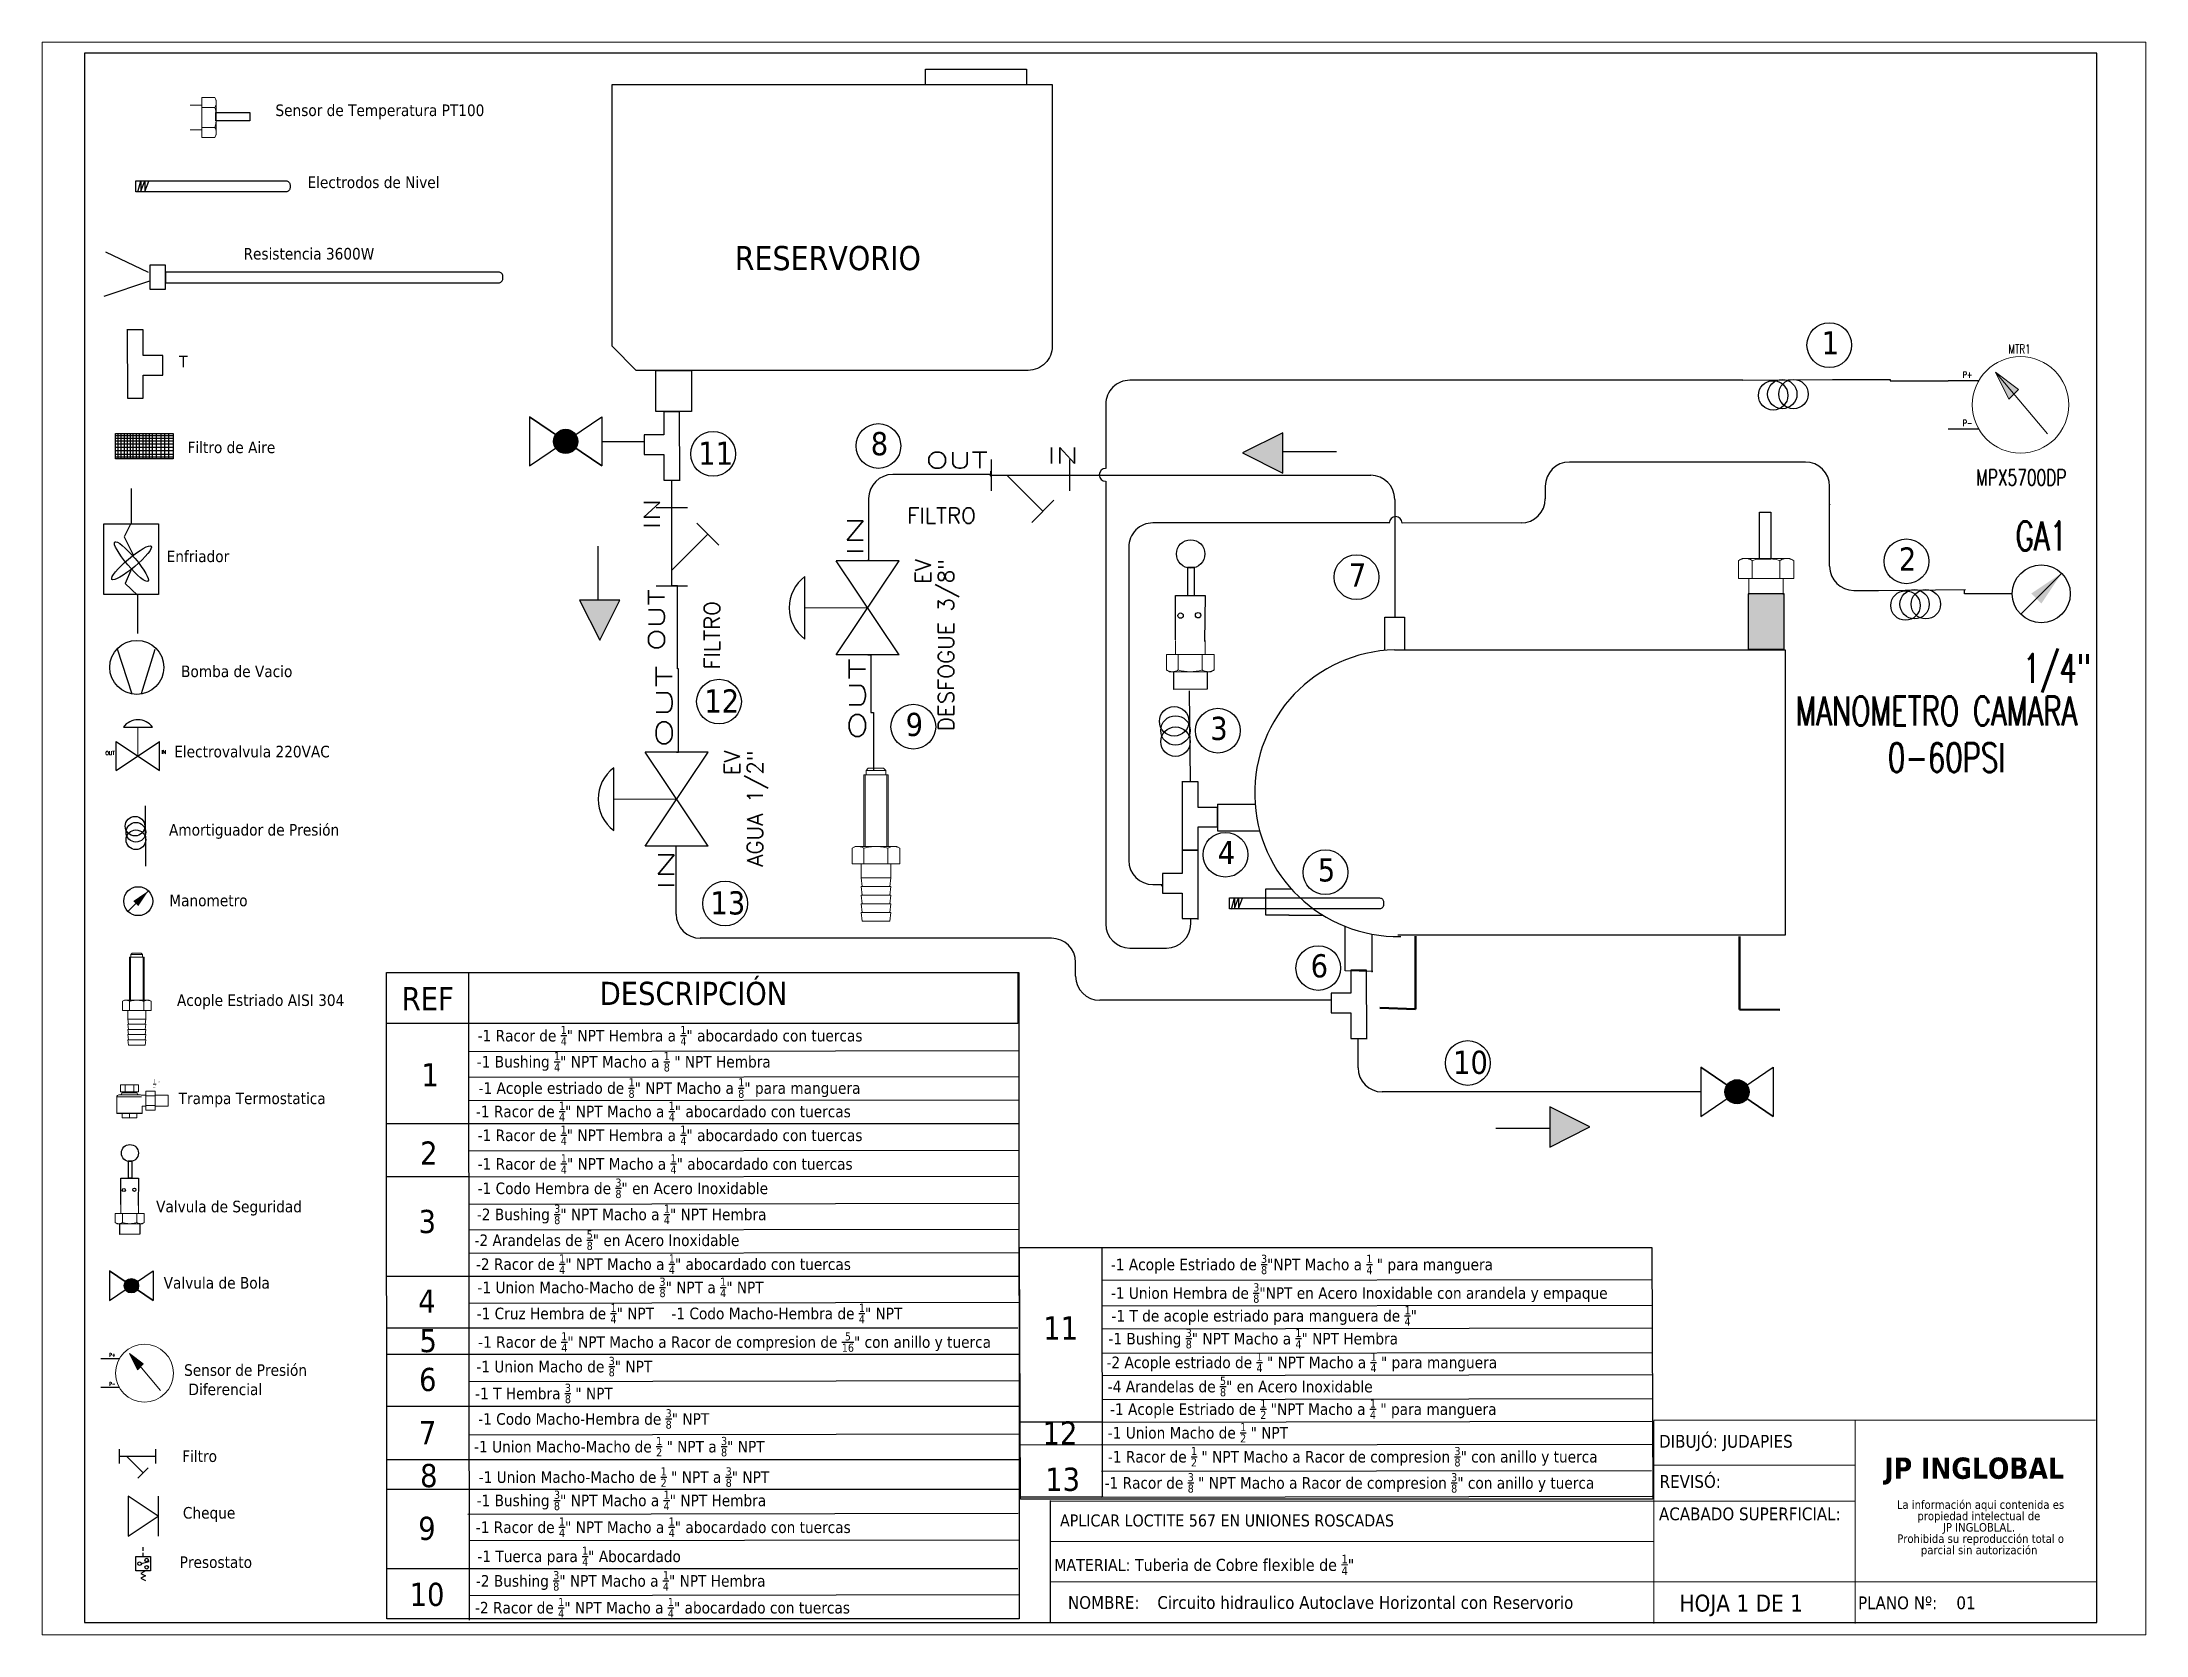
# Paper-space layout 'Layout1' of a CAD drawing. Header units: millimetres. Extents: x 0 to 257, y 1 to 195.
# The model-space entities are those that its viewports show. They can reach past a viewport. Long polylines and large blocks are cut down to what shows.
import ezdxf
from ezdxf.enums import TextEntityAlignment as Align

# ---------------------------------------------------------------- set-up
doc = ezdxf.new("R2010")
doc.units = ezdxf.units.MM
doc.linetypes.add('CENTERX2', pattern=[20.32, 12.7, -2.54, 2.54, -2.54])
for name, color, linetype in [('CONTORNO', 179, 'Continuous'), ('DESC', 250, 'Continuous'), ('SYMS', 7, 'Continuous'), ('TAGS', 250, 'Continuous'), ('TERMS', 123, 'Continuous'), ('WIRENO', 250, 'Continuous'), ('WIRES', 7, 'Continuous')]:
    doc.layers.add(name, color=color, linetype=linetype)
doc.styles.add('SLDTEXTSTYLE0', font='tahoma.ttf')
doc.styles.add('SLDTEXTSTYLE1', font='')
doc.styles.get("Standard").update_dxf_attribs({"font": 'tahoma.ttf'})
doc.styles.add('WD', font='romans.shx')
doc.styles.get('SLDTEXTSTYLE1').set_extended_font_data('Tahoma', bold=True)

psp = doc.layouts.get("Layout1")

msp = doc.modelspace()

# ---------------------------------------------------------------- texts
at = {"attachment_point": 1}
for s, width, insert, char_height in [('\\A1;Sensor de Temperatura PT100', 44.8708, (38.73, 198.64), 1.44), ('\\A1;Electrodos de Nivel', 44.8708, (42.71, 189.69), 1.44), ('\\A1;Resistencia 3600W', 44.8708, (34.76, 180.81), 1.44), ('\\A1;1', 4.4079, (230.83, 170.46), 2.88), ('\\A1;T', 44.8708, (26.76, 167.42), 1.44), ('\\A1;8', 4.4079, (112.69, 157.93), 2.88), ('\\A1;Filtro de Aire', 44.8708, (27.8, 156.75), 1.44), ('\\A1;11', 4.4079, (91.26, 156.74), 2.88), ('\\A1;Enfriador', 44.8708, (25.21, 143.21), 1.44), ('\\A1;7', 4.4079, (172.09, 141.62), 2.88), ('\\A1;2', 4.4079, (240.42, 143.6), 2.88), ('\\A1;Bomba de Vacio', 44.8708, (27, 128.92), 1.44), ('\\A1;12', 4.4079, (92.01, 125.96), 2.88), ('\\A1;9', 4.4079, (117.03, 123.04), 2.88), ('\\A1;3', 4.4079, (154.87, 122.55), 2.88), ('\\A1;Electrovalvula 220VAC', 44.8708, (26.15, 118.95), 1.44), ('\\A1;Amortiguador de Presión', 44.8708, (25.5, 109.23), 1.44), ('\\A1;4', 4.4079, (155.81, 107.13), 2.88), ('\\A1;5', 4.4079, (168.23, 104.97), 2.88), ('\\A1;Manometro', 44.8708, (25.54, 100.45), 1.44), ('\\A1;13', 4.4079, (92.77, 100.87), 2.88), ('\\A1;6', 4.4079, (167.34, 93.05), 2.88), ('\\A1;REF', 44.8708, (54.42, 88.97), 2.88), ('\\A1;DESCRIPCIÓN', 44.8708, (79.02, 89.62), 2.88), ('\\A1;Acople Estriado AISI 304', 44.8708, (26.49, 88.06), 1.44), ('\\A1;-1 Racor de {\\H0.7x;\\S1/4;}" NPT Hembra a {\\H0.7x;\\S1/4;}" abocardado con tuercas', 65.0093, (63.84, 84.14), 1.44), ('\\A1;10', 4.4079, (185.04, 81.06), 2.88), ('\\A1;1', 44.8708, (56.86, 79.51), 2.88), ('\\A1;-1 Bushing {\\H0.7x;\\S1/4;}" NPT Macho a {\\H0.7x;\\S1/8;\\H1.4286x; }" NPT Hembra', 65.0093, (63.74, 80.9), 1.44), ('\\A1;Trampa Termostatica', 44.8708, (26.7, 75.86), 1.44), ('\\A1;-1 Acople estriado de {\\H0.7x;\\S1/8;}" NPT Macho a {\\H0.7x;\\S1/8;}" para manguera', 65.0093, (63.96, 77.63), 1.44), ('\\A1;-1 Racor de {\\H0.7x;\\S1/4;}" NPT Macho a {\\H0.7x;\\S1/4;}" abocardado con tuercas', 65.0093, (63.63, 74.72), 1.44), ('\\A1;-1 Racor de {\\H0.7x;\\S1/4;}" NPT Hembra a {\\H0.7x;\\S1/4;}" abocardado con tuercas', 65.0093, (63.84, 71.76), 1.44), ('\\A1;2', 44.8708, (56.7, 69.78), 2.88), ('\\A1;-1 Racor de {\\H0.7x;\\S1/4;}" NPT Macho a {\\H0.7x;\\S1/4;}" abocardado con tuercas', 65.0093, (63.85, 68.2), 1.44), ('\\A1;-1 Codo Hembra de {\\H0.7x;\\S3/8;}" en Acero Inoxidable', 65.0093, (63.85, 65.17), 1.44), ('\\A1;Valvula de Seguridad', 44.8708, (23.9, 62.42), 1.44), ('\\A1;3', 44.8708, (56.51, 61.28), 2.88), ('\\A1;-2 Bushing {\\H0.7x;\\S3/8;}" NPT Macho a {\\H0.7x;\\S1/4;}" NPT Hembra', 65.0093, (63.75, 61.93), 1.44), ('\\A1;-2 Arandelas de {\\H0.7x;\\S5/8;}" en Acero Inoxidable', 65.0093, (63.46, 58.72), 1.44), ('\\A1;-2 Racor de {\\H0.7x;\\S1/4;}" NPT Macho a {\\H0.7x;\\S1/4;}" abocardado con tuercas', 65.0093, (63.64, 55.75), 1.44), ('\\A1;-1 Acople Estriado de {\\H0.7x;\\S3/8;}"NPT Macho a {\\H0.7x;\\S1/4;} " para manguera', 65.0093, (142.52, 55.71), 1.44), ('\\A1;Valvula de Bola', 44.8708, (24.84, 52.94), 1.44), ('\\A1;-1 Union Macho-Macho de {\\H0.7x;\\S3/8;}" NPT a {\\H0.7x;\\S1/4;}" NPT', 65.0093, (63.83, 52.86), 1.44), ('\\A1;4', 44.8708, (56.46, 51.38), 2.88), ('\\A1;-1 Union Hembra de {\\H0.7x;\\S3/8;}"NPT en Acero Inoxidable con arandela y empaque', 65.0093, (142.53, 52.16), 1.44), ('\\A1;-1 Cruz Hembra de {\\H0.7x;\\S1/4;}" NPT    -1 Codo Macho-Hembra de {\\H0.7x;\\S1/4;}" NPT', 65.0093, (63.73, 49.62), 1.44), ('\\A1;11', 44.8708, (134.12, 48.05), 2.88), ('\\A1;-1 T de acople estriado para manguera de {\\H0.7x;\\S1/4;}"', 65.0093, (142.6, 49.33), 1.44), ('\\A1;5', 44.8708, (56.63, 46.49), 2.88), ('\\A1;-1 Racor de {\\H0.7x;\\S1/4;}" NPT Macho a Racor de compresion de {\\H0.7x;\\S5/16;}" con anillo y tuerca', 67.2686, (63.91, 46.07), 1.44), ('\\A1;-1 Bushing {\\H0.7x;\\S3/8;}" NPT Macho a {\\H0.7x;\\S1/4;}" NPT Hembra', 65.0093, (142.22, 46.49), 1.44), ('\\A1;Sensor de Presión\\P Diferencial', 44.8708, (27.38, 42.1), 1.44), ('\\A1;-1 Union Macho de {\\H0.7x;\\S3/8;}" NPT ', 65.0093, (63.69, 43.02), 1.44), ('\\A1;-2 Acople estriado de {\\H0.7x;\\S1/4;\\H1.4286x; }" NPT Macho a {\\H0.7x;\\S1/4;\\H1.4286x; }" para manguera', 65.0093, (141.98, 43.54), 1.44), ('\\A1;6', 44.8708, (56.57, 41.65), 2.88), ('\\A1;-1 T Hembra {\\H0.7x;\\S3/8;\\H1.4286x; }" NPT', 65.0093, (63.54, 39.68), 1.44), ('\\A1;-4 Arandelas de {\\H0.7x;\\S5/8;}" en Acero Inoxidable', 65.0093, (142.14, 40.54), 1.44), ('\\A1;-1 Acople Estriado de {\\H0.7x;\\S1/2;\\H1.4286x; }"NPT Macho a {\\H0.7x;\\S1/4;} " para manguera', 65.0093, (142.42, 37.73), 1.44), ('\\A1;7', 44.8708, (56.55, 35.03), 2.88), ('\\A1;-1 Codo Macho-Hembra de {\\H0.7x;\\S3/8;}" NPT', 65.0093, (63.92, 36.51), 1.44), ('\\A1;12', 44.8708, (134.04, 35), 2.88), ('\\A1;-1 Union Macho de {\\H0.7x;\\S1/2;} " NPT ', 65.0093, (142.14, 34.8), 1.44), ('\\A1;Filtro', 44.8708, (27.14, 31.4), 1.44), ('\\A1;-1 Union Macho-Macho de {\\H0.7x;\\S1/2;} " NPT a {\\H0.7x;\\S3/8;}" NPT', 67.2686, (63.41, 33.07), 1.44), ('\\A1;-1 Racor de {\\H0.7x;\\S1/2;\\H1.4286x; }" NPT Macho a Racor de compresion {\\H0.7x;\\S3/8;}" con anillo y tuerca', 65.0093, (142.15, 31.82), 1.44), ('\\A1;8', 44.8708, (56.7, 29.71), 2.88), ('\\A1;-1 Union Macho-Macho de {\\H0.7x;\\S1/2;} " NPT a {\\H0.7x;\\S3/8;}" NPT', 67.2686, (63.98, 29.29), 1.44), ('\\A1;13', 44.8708, (134.37, 29.25), 2.88), ('\\A1;-1 Bushing {\\H0.7x;\\S3/8;}" NPT Macho a {\\H0.7x;\\S1/4;}" NPT Hembra', 65.0093, (63.72, 26.39), 1.44), ('\\A1;-1 Racor de {\\H0.7x;\\S3/8;\\H1.4286x; }" NPT Macho a Racor de compresion {\\H0.7x;\\S3/8;}" con anillo y tuerca', 65.0093, (141.74, 28.57), 1.44), ('\\A1;Cheque', 44.8708, (27.23, 24.36), 1.44), ('\\A1;9', 44.8708, (56.47, 23.15), 2.88), ('\\A1;-1 Racor de {\\H0.7x;\\S1/4;}" NPT Macho a {\\H0.7x;\\S1/4;}" abocardado con tuercas', 65.0093, (63.62, 23.06), 1.44), ('\\A1;-1 Tuerca para {\\H0.7x;\\S1/4;}" Abocardado', 67.2686, (63.82, 19.44), 1.44), ('\\A1;Presostato', 44.8708, (26.83, 18.23), 1.44), ('\\A1;-2 Bushing {\\H0.7x;\\S3/8;}" NPT Macho a {\\H0.7x;\\S1/4;}" NPT Hembra', 65.0093, (63.63, 16.39), 1.44), ('\\A1;10', 44.8708, (55.4, 14.95), 2.88), ('\\A1;-2 Racor de {\\H0.7x;\\S1/4;}" NPT Macho a {\\H0.7x;\\S1/4;}" abocardado con tuercas', 65.0093, (63.52, 13.06), 1.44)]:
    msp.add_mtext_dynamic_manual_height_columns(s, width=width, gutter_width=1, heights=[0], dxfattribs=dict(at, insert=insert, char_height=char_height))
at = {"color": 7, "linetype": 'Continuous', "lineweight": 0, "attachment_point": 1, "style": 'SLDTEXTSTYLE0'}
for s, insert, char_height in [('REVISÓ:', (210.7, 28.33), 1.587), ('\\A1;APLICAR LOCTITE 567 EN UNIONES ROSCADAS', (136.2, 23.44), 1.5), ('\\A1;MATERIAL: Tuberia de Cobre flexible de {\\H0.7x;\\S1/4;}"', (135.47, 18.43), 1.5), ('\\pi-4.7625,l6.35,t12.7;NOMBRE:^ICircuito hidraulico Autoclave Horizontal con Reservorio', (135.6, 13.29), 1.5875), ('HOJA 1 DE 1', (213.16, 13.48), 2.1167), ('PLANO Nº:    01', (235.35, 13.25), 1.5875)]:
    msp.add_mtext(s, dxfattribs=dict(at, insert=insert, char_height=char_height))
at = {"layer": 'CONTORNO', "color": 7, "char_height": 1.5875, "attachment_point": 1, "style": 'SLDTEXTSTYLE0'}
for s, insert in [('DIBUJÓ: JUDAPIES', (210.63, 33.32)), ('ACABADO SUPERFICIAL:', (210.62, 24.3))]:
    msp.add_mtext(s, dxfattribs=dict(at, insert=insert))
at = {"layer": 'CONTORNO', "insert": (238.63, 30.51), "char_height": 2.6458, "attachment_point": 1, "style": 'SLDTEXTSTYLE1'}
msp.add_mtext('JP INGLOBAL', dxfattribs=at)

# ---------------------------------------------------------------- blocks, each defined once
blk = doc.blocks.new('SW_NOTE_2')
at = {"layer": 'CONTORNO', "color": 0, "char_height": 1.0583, "attachment_point": 2, "style": 'SLDTEXTSTYLE0'}
for s, insert in [('La información aqui contenida es ', (10.29, 1.34)), ('propiedad intelectual de', (10.08, -0.07)), ('JP INGLOBLAL.', (10.1, -1.48)), ('Prohibida su reproducción total o ', (10.3, -2.89)), ('parcial sin autorización', (10.12, -4.3))]:
    blk.add_mtext(s, dxfattribs=dict(at, insert=insert))
blk = doc.blocks.new('HGVA1_DIAPHRAGM_VALVE2')
at = {"color": 7, "linetype": 'Continuous', "lineweight": 0, "ltscale": 3.2258}
for p, q in [((-0.25, 0.5), (0.25, 0.5)), ((0, 0), (0, 0.5))]:
    blk.add_line(p, q, dxfattribs=at)
for p, q in [((-0.375, -0.25), (-0.375, 0.25)), ((-0.375, -0.25), (0.375, 0.25)), ((-0.375, 0.25), (0.375, -0.25)), ((0.375, -0.25), (0.375, 0.25))]:
    blk.add_line(p, q)
at = {"ltscale": 25.4, "flags": 128}
blk.add_lwpolyline([(0.25, 0.5, 0.5), (-0.25, 0.5)], format="xyb", close=True, dxfattribs=at)
at = {"style": 'WD', "flags": 1}
for tag, p in [('INST', (-0.469, 0.748)), ('LOC', (-0.469, 0.587)), ('TAG1', (-0.469, 0.378))]:
    blk.add_attdef(tag, text='', height=0.125, dxfattribs=at).set_placement(p, align=Align.RIGHT)
at = {"style": 'WD'}
blk.add_attdef('XREF', text='', height=0.0625, rotation=0.0625, dxfattribs=at).set_placement((0.518, 0.271), align=Align.TOP_CENTER)
blk.add_attdef('TERM01', text='', height=0.0625, dxfattribs=at).set_placement((-0.399, 0.018), align=Align.RIGHT)
for tag, p, height in [('X4TERM01', (-0.375, 0), 0.005), ('X1TERM02', (0.375, 0), 0.005), ('TERM02', (0.406, 0.036), 0.0625), ('RATING1', (0.388, -0.162), 0.125), ('DESC1', (0.388, -0.378), 0.125), ('DESC2', (0.388, -0.562), 0.125), ('DESC3', (0.388, -0.752), 0.125), ('WDTAGALT', (0.388, -0.907), 0.125)]:
    blk.add_attdef(tag, p, '', height=height, dxfattribs=at)
at = {"style": 'WD', "flags": 1}
for tag, p in [('WDTYPE', (-0.154, -0.127)), ('FAMILY', (-0.143, -0.17)), ('CAT', (-0.143, -0.215)), ('MFG', (-0.141, -0.246)), ('ASSYCODE', (-0.113, -0.275))]:
    blk.add_attdef(tag, text='', height=0.01, dxfattribs=at).set_placement(p, align=Align.CENTER)
blk = doc.blocks.new('HME1_PRESS_M')
blk.add_line((0.0361, -0.0879), (0.2129, 0.0889))
blk.add_circle((0.125, 0), 0.125)
blk.add_solid([(0.0821, 0.0015), (0.1255, -0.0419), (0.2129, 0.0889)])
at = {"style": 'WD', "width": 0.7}
for tag, p in [('INST', (0.125, 0.5)), ('LOC', (0.125, 0.3438)), ('TAG1', (0.125, 0.1875)), ('DESC1', (0.125, -0.3438)), ('DESC2', (0.125, -0.5)), ('DESC3', (0.125, -0.6562)), ('WDTAGALT', (0.125, -0.8125))]:
    blk.add_attdef(tag, text='', height=0.125, dxfattribs=at).set_placement(p, align=Align.CENTER)
blk.add_attdef('TERM01', text='', height=0.0625, dxfattribs=at).set_placement((-0.0322, 0.0313), align=Align.RIGHT)
for tag, p, height in [('TERM02', (0.2803, 0.0313), 0.0625), ('RATING1', (0.2812, -0.1875), 0.125)]:
    blk.add_attdef(tag, p, '', height=height, dxfattribs=at)
at = {"style": 'WD'}
for tag, p, height, flags in [('X4TERM01', (0, 0), 0.005, 1), ('WDTYPE', (0.0625, 0.0625), 0.01, 1), ('WDBLKNAM', (0.1342, 0.0008), 0.01, 9), ('X1TERM02', (0.248, 0), 0.005, 1), ('FAMILY', (0.1303, -0.0348), 0.01, 9)]:
    blk.add_attdef(tag, p, '', height=height, dxfattribs=dict(at, flags=flags))
blk.add_attdef('XREF', text='', height=0.0625, dxfattribs=at).set_placement((-0.0312, -0.125), align=Align.RIGHT)
at = {"linetype": 'Continuous', "style": 'WD', "flags": 9}
for tag, p in [('MFG', (0.1283, -0.0855)), ('CAT', (0.1303, -0.066)), ('ASSYCODE', (0.1305, -0.1028))]:
    blk.add_attdef(tag, p, '', height=0.01, dxfattribs=at)
blk = doc.blocks.new('Acople Estriado')
at = {"color": 7, "linetype": 'Continuous', "lineweight": 15}
for p, q in [((6.811, 5.678), (6.796, 5.663)), ((6.796, 5.663), (6.796, 5.633)), ((6.931, 5.663), (6.796, 5.663)), ((6.811, 5.678), (6.916, 5.678)), ((6.931, 5.663), (6.916, 5.678)), ((6.931, 5.633), (6.931, 5.663)), ((6.78, 5.633), (6.78, 5.138)), ((6.78, 5.633), (6.947, 5.633)), ((6.947, 5.138), (6.947, 5.633)), ((6.721, 5.138), (6.699, 5.126)), ((6.699, 5.126), (6.699, 5.019)), ((6.74, 5.138), (6.721, 5.138)), ((6.864, 5.138), (6.74, 5.138)), ((6.781, 5.126), (6.781, 5.019)), ((6.988, 5.138), (6.864, 5.138)), ((6.946, 5.126), (6.946, 5.019)), ((7.007, 5.138), (6.988, 5.138)), ((7.029, 5.126), (7.007, 5.138)), ((7.029, 5.126), (7.029, 5.019)), ((6.699, 5.019), (6.781, 5.019)), ((6.761, 5.019), (6.761, 4.922)), ((6.781, 5.019), (6.946, 5.019)), ((6.946, 5.019), (7.029, 5.019)), ((6.967, 4.922), (6.967, 5.019)), ((6.761, 4.922), (6.769, 4.862)), ((6.864, 4.922), (6.761, 4.922)), ((6.761, 4.862), (6.769, 4.802)), ((6.864, 4.862), (6.761, 4.862)), ((6.761, 4.802), (6.769, 4.742)), ((6.864, 4.802), (6.761, 4.802)), ((6.967, 4.922), (6.864, 4.922)), ((6.967, 4.862), (6.864, 4.862)), ((6.967, 4.802), (6.864, 4.802)), ((6.959, 4.862), (6.967, 4.922)), ((6.959, 4.802), (6.967, 4.862)), ((6.959, 4.742), (6.967, 4.802)), ((6.761, 4.742), (6.769, 4.682)), ((6.864, 4.742), (6.761, 4.742)), ((6.761, 4.682), (6.769, 4.622)), ((6.864, 4.682), (6.761, 4.682)), ((6.967, 4.742), (6.864, 4.742)), ((6.967, 4.682), (6.864, 4.682)), ((6.959, 4.682), (6.967, 4.742)), ((6.959, 4.622), (6.967, 4.682)), ((6.864, 4.622), (6.769, 4.622)), ((6.959, 4.622), (6.864, 4.622))]:
    blk.add_line(p, q, dxfattribs=at)
at = {"color": 7, "linetype": 'Continuous', "lineweight": 0}
for p, q in [((6.79, 5.633), (6.79, 5.138)), ((6.938, 5.633), (6.938, 5.138))]:
    blk.add_line(p, q, dxfattribs=at)
at = {"color": 7, "linetype": 'Continuous', "lineweight": 15}
for points, knots in [([(6.699, 5.126), (6.706, 5.13), (6.712, 5.133), (6.726, 5.137), (6.733, 5.138), (6.74, 5.138)], [0, 0, 0, 0, 0.5, 0.5, 1, 1, 1, 1]), ([(6.74, 5.138), (6.744, 5.138), (6.747, 5.138), (6.754, 5.137), (6.757, 5.136), (6.768, 5.133), (6.775, 5.13), (6.781, 5.126)], [0, 0, 0, 0, 0.25, 0.25, 0.5, 0.5, 1, 1, 1, 1]), ([(6.864, 5.138), (6.85, 5.138), (6.836, 5.137), (6.808, 5.133), (6.795, 5.13), (6.781, 5.126)], [0, 0, 0, 0, 0.5, 0.5, 1, 1, 1, 1]), ([(6.946, 5.126), (6.933, 5.13), (6.919, 5.133), (6.892, 5.137), (6.878, 5.138), (6.864, 5.138)], [0, 0, 0, 0, 0.5, 0.5, 1, 1, 1, 1]), ([(6.946, 5.126), (6.953, 5.13), (6.96, 5.133), (6.974, 5.137), (6.981, 5.138), (6.988, 5.138)], [0, 0, 0, 0, 0.5, 0.5, 1, 1, 1, 1]), ([(6.988, 5.138), (6.991, 5.138), (6.995, 5.138), (7.002, 5.137), (7.005, 5.136), (7.015, 5.133), (7.022, 5.13), (7.029, 5.126)], [0, 0, 0, 0, 0.25, 0.25, 0.5, 0.5, 1, 1, 1, 1])]:
    blk.add_open_spline(points, degree=3, knots=knots, dxfattribs=at)
blk = doc.blocks.new('Trampo')
for points in [[(117.2, 260.5), (116.2, 260.5), (116.2, 260.5), (116.6, 260.5), (116.6, 263.5), (116.2, 263), (116.1, 263.1), (116.7, 263.6), (116.7, 263.6), (116.7, 260.5), (117.2, 260.5)], [(117.7, 258.3), (117.2, 257.8), (116.2, 257.8), (115.7, 257.3), (115.7, 256.3), (117.7, 256.3), (117.7, 256.3), (115.6, 256.3), (115.6, 257.3), (116.2, 257.9), (117.2, 257.9), (117.7, 258.4), (117.7, 258.9), (117.2, 259.3), (116.2, 259.3), (115.7, 258.8), (115.6, 258.9), (116.2, 259.4), (117.2, 259.4), (117.7, 258.9)], [(119.7, 262.2), (119, 260.7), (118.9, 260.7), (119.6, 262.2)], [(120.5, 262.2), (119.7, 260.7), (119.6, 260.7), (120.4, 262.2)]]:
    blk.add_hatch(color=7).paths.add_polyline_path(points)
at = {"color": 7, "linetype": 'Continuous', "lineweight": 15}
for points in [[(90.5, 251.1), (90.5, 239.8), (90.5, 239.8)], [(92, 252.5), (106.7, 252.5), (106.7, 252.5)], [(93.1, 259.5), (105.5, 259.5), (105.5, 254.7), (93.1, 254.7)], [(93.1, 254.7), (93.1, 259.5), (93.1, 259.5)], [(94.2, 254.7), (94.2, 254), (94.2, 254)], [(96.2, 254.7), (96.2, 259.5), (96.2, 259.5)], [(102.4, 254.7), (102.4, 259.5), (102.4, 259.5)], [(104.5, 254), (104.5, 254.7), (104.5, 254.7)], [(110.7, 252.3), (107.4, 252.3), (107.4, 252.3)], [(117, 255), (110.7, 255), (110.7, 241.9), (117, 241.9)], [(117, 251.8), (110.7, 251.8), (110.7, 251.8)], [(117, 255), (117, 241.9), (117, 241.9)], [(126.1, 252.3), (117, 252.3), (117, 252.3)], [(126.1, 252.3), (126.1, 244.6), (126.1, 244.6)], [(107.9, 239.7), (90.7, 239.7), (90.7, 239.7)], [(104.5, 239.7), (104.5, 236.7), (94.2, 236.7), (94.2, 239.7)], [(99.3, 239.7), (99.3, 236.7), (99.3, 236.7)], [(108.2, 239.8), (108.2, 244.6), (108.2, 244.6)], [(108.2, 244.6), (110.7, 244.6), (110.7, 244.6)], [(117, 245.2), (110.7, 245.2), (110.7, 245.2)], [(117, 244.6), (126.1, 244.6), (126.1, 244.6)]]:
    blk.add_lwpolyline(points, dxfattribs=at)
at = {"color": 8, "linetype": 'Continuous', "lineweight": 15}
for points in [[(107.6, 251.1), (90.5, 251.1), (90.5, 251.1)], [(94.2, 254), (104.5, 254), (104.5, 254)], [(90.5, 239.8), (108.2, 239.8), (108.2, 239.8)]]:
    blk.add_lwpolyline(points, dxfattribs=at)
at = {"color": 7, "linetype": 'Continuous', "lineweight": 20}
blk.add_lwpolyline([(115.6, 260), (117.7, 260), (117.7, 260)], dxfattribs=at)
at = {"color": 7, "linetype": 'Continuous', "lineweight": 15}
for points in [[(91.9, 252.5), (91.1, 252.5), (90.5, 251.9), (90.5, 251.1)], [(92.7, 252.5), (93.5, 252.5), (94.1, 253.2), (94.1, 254)], [(104.5, 254), (104.5, 253.2), (105.1, 252.5), (105.9, 252.5)], [(107.4, 252.3), (107.1, 252.5), (106.9, 252.5), (106.6, 252.5)], [(90.5, 239.9), (90.5, 239.7), (90.6, 239.7), (90.7, 239.7)], [(107.9, 239.7), (108, 239.7), (108.1, 239.7), (108.1, 239.9)]]:
    blk.add_open_spline(points, degree=3, dxfattribs=at)
blk = doc.blocks.new('Valvula Tipo Anillo')
for p, q in [((7.88, 11.213), (7.88, 11.519)), ((7.88, 11.519), (8.084, 11.519)), ((8.084, 11.519), (8.079, 11.203))]:
    blk.add_line(p, q)
at = {"color": 7, "linetype": 'Continuous', "lineweight": 15}
for p, q in [((7.878, 11.21), (7.878, 11.113)), ((8.084, 11.113), (8.084, 11.21)), ((7.816, 11.006), (7.816, 11.113)), ((7.898, 11.113), (7.816, 11.113)), ((7.898, 11.006), (7.898, 11.113)), ((8.063, 11.113), (7.898, 11.113)), ((8.063, 11.006), (8.063, 11.113)), ((8.146, 11.113), (8.063, 11.113)), ((8.146, 11.006), (8.146, 11.113)), ((7.816, 11.006), (7.838, 10.994)), ((7.838, 10.994), (7.857, 10.994)), ((7.857, 10.994), (7.981, 10.994)), ((7.981, 10.994), (8.105, 10.994)), ((8.105, 10.994), (8.124, 10.994)), ((8.124, 10.994), (8.146, 11.006))]:
    blk.add_line(p, q, dxfattribs=at)
for points in [[(7.962, 11.521), (8.01, 11.521), (8.01, 11.713), (7.962, 11.713)], [(8.097, 10.995), (8.097, 10.873), (7.867, 10.871), (7.867, 10.993)]]:
    blk.add_lwpolyline(points, close=True)
for centre, radius in [((7.984, 11.807), 0.0981), ((7.914, 11.381), 0.0185), ((8.035, 11.384), 0.0185)]:
    blk.add_circle(centre, radius)
for points, knots in [([(7.857, 10.994), (7.854, 10.994), (7.85, 10.994), (7.843, 10.995), (7.84, 10.996), (7.829, 10.999), (7.823, 11.002), (7.816, 11.006)], [0, 0, 0, 0, 0.25, 0.25, 0.5, 0.5, 1, 1, 1, 1]), ([(7.898, 11.006), (7.892, 11.002), (7.885, 10.999), (7.871, 10.995), (7.864, 10.994), (7.857, 10.994)], [0, 0, 0, 0, 0.5, 0.5, 1, 1, 1, 1]), ([(7.898, 11.006), (7.912, 11.002), (7.926, 10.999), (7.953, 10.995), (7.967, 10.994), (7.981, 10.994)], [0, 0, 0, 0, 0.5, 0.5, 1, 1, 1, 1]), ([(7.981, 10.994), (7.995, 10.994), (8.009, 10.995), (8.036, 10.999), (8.05, 11.002), (8.063, 11.006)], [0, 0, 0, 0, 0.5, 0.5, 1, 1, 1, 1]), ([(8.105, 10.994), (8.101, 10.994), (8.098, 10.994), (8.091, 10.995), (8.087, 10.996), (8.077, 10.999), (8.07, 11.002), (8.063, 11.006)], [0, 0, 0, 0, 0.25, 0.25, 0.5, 0.5, 1, 1, 1, 1]), ([(8.146, 11.006), (8.139, 11.002), (8.132, 10.999), (8.119, 10.995), (8.112, 10.994), (8.105, 10.994)], [0, 0, 0, 0, 0.5, 0.5, 1, 1, 1, 1])]:
    blk.add_open_spline(points, degree=3, knots=knots, dxfattribs=at)
blk = doc.blocks.new('HGVA1_BALL_VALVE')
h = blk.add_hatch(color=256)
edge = h.paths.add_edge_path()
edge.add_arc((0, 0), 0.125, 0, 360)
at = {"ltscale": 3.2258}
for p, q in [((-0.375, 0.254), (0.375, -0.254)), ((-0.375, -0.254), (0.375, 0.254)), ((-0.375, 0.254), (-0.375, -0.254)), ((0.375, 0.254), (0.375, -0.254))]:
    blk.add_line(p, q, dxfattribs=at)
at = {"ltscale": 25.4, "flags": 128}
blk.add_lwpolyline([(0.375, 0.254), (0.375, -0.254), (-0.375, 0.254), (-0.375, -0.254)], close=True, dxfattribs=at)
at = {"ltscale": 3.2258}
blk.add_circle((0, 0), 0.125, dxfattribs=at)
at = {"ltscale": 25.4}
blk.add_circle((0, 0), 0.125, dxfattribs=at)
at = {"style": 'WD', "flags": 1}
for tag, height, p in [('INST', 0.125, (0.028, 0.678)), ('LOC', 0.125, (0.011, 0.516)), ('TAG1', 0.125, (0, 0.307)), ('FAMILY', 0.01, (-0.482, -0.121)), ('WDTYPE', 0.01, (-0.475, -0.062)), ('CAT', 0.01, (-0.482, -0.165)), ('MFG', 0.01, (-0.481, -0.197)), ('ASSYCODE', 0.01, (-0.453, -0.226))]:
    blk.add_attdef(tag, text='', height=height, dxfattribs=at).set_placement(p, align=Align.CENTER)
at = {"style": 'WD'}
blk.add_attdef('XREF', text='', height=0.0625, rotation=0.0625, dxfattribs=at).set_placement((0.541, 0.293), align=Align.TOP_CENTER)
blk.add_attdef('TERM01', text='', height=0.0625, dxfattribs=at).set_placement((-0.399, 0.018), align=Align.RIGHT)
for tag, p, height in [('X4TERM01', (-0.375, 0), 0.005), ('X8TERM02', (0, 0), 0.005), ('TERM02', (0.052, -0.037), 0.0625), ('X1TERM03', (0.375, 0), 0.005), ('TERM03', (0.406, 0.036), 0.0625), ('RATING1', (0.409, -0.162), 0.125), ('DESC1', (0.409, -0.341), 0.125), ('DESC2', (0.409, -0.525), 0.125), ('DESC3', (0.409, -0.715), 0.125), ('WDTAGALT', (0.409, -0.873), 0.125)]:
    blk.add_attdef(tag, p, '', height=height, dxfattribs=at)
blk = doc.blocks.new('HMT1_DIFFERENTIAL_PRESSURE_GAUGE')
blk.add_hatch(color=7).paths.add_polyline_path([(-0.26, 0.34), (-0.12, 0.06), (-0.02, 0.16)])
for p, q in [((-0.437, 0.25), (-0.75, 0.25)), ((-0.437, -0.25), (-0.75, -0.25))]:
    blk.add_line(p, q)
at = {"color": 7, "linetype": 'Continuous', "lineweight": 0, "ltscale": 645.15999}
for p, q in [((-0.26, 0.34), (0.28, -0.3)), ((-0.26, 0.34), (-0.12, 0.06)), ((-0.26, 0.34), (-0.02, 0.16)), ((-0.12, 0.06), (-0.02, 0.16))]:
    blk.add_line(p, q, dxfattribs=at)
at = {"color": 255, "linetype": 'Continuous', "lineweight": 0, "ltscale": 25.4, "flags": 128}
blk.add_lwpolyline([(-0.26, 0.34), (-0.12, 0.06), (-0.02, 0.16)], close=True, dxfattribs=at)
at = {"color": 7, "linetype": 'Continuous', "lineweight": 0, "ltscale": 645.15999}
blk.add_circle((0, 0), 0.5, dxfattribs=at)
at = {"style": 'WD', "width": 0.7}
for tag, p in [('INST', (-0.01, 0.781)), ('LOC', (-0.01, 0.656)), ('TAG1', (-0.01, 0.531)), ('DESC1', (0.021, -0.625)), ('DESC2', (0.021, -0.75)), ('DESC3', (0.021, -0.875)), ('WDTAGALT', (0.021, -1))]:
    blk.add_attdef(tag, text='', height=0.0938, dxfattribs=at).set_placement(p, align=Align.CENTER)
at = {"style": 'WD'}
for tag, p, height, flags in [('X4TERM01', (-0.75, 0.25), 0.005, 1), ('X1TERM03', (0.5, 0), 0.005, 1), ('WDBLKNAM', (-0.209, -0.188), 0.01, 9), ('FAMILY', (-0.208, -0.062), 0.01, 9), ('X4TERM02', (-0.75, -0.25), 0.005, 1)]:
    blk.add_attdef(tag, p, '', height=height, dxfattribs=dict(at, flags=flags))
at = {"style": 'WD', "width": 0.7}
for tag, p in [('TERM01', (-0.5, 0.281)), ('TERM02', (-0.5, -0.219))]:
    blk.add_attdef(tag, text='', height=0.0625, dxfattribs=at).set_placement(p, align=Align.RIGHT)
for tag, p, height in [('TERM03', (0.531, 0.031), 0.0625), ('RATING1', (0.469, -0.375), 0.0938)]:
    blk.add_attdef(tag, p, '', height=height, dxfattribs=at)
at = {"linetype": 'Continuous', "style": 'WD', "flags": 9}
for tag, p in [('ASSYCODE', (-0.208, -0.156)), ('CAT', (-0.208, -0.094)), ('MFG', (-0.208, -0.125))]:
    blk.add_attdef(tag, p, '', height=0.01, dxfattribs=at)
at = {"style": 'WD'}
blk.add_attdef('XREF', text='', height=0.0625, dxfattribs=at).set_placement((-0.438, -0.406), align=Align.RIGHT)
at = {"flags": 1}
blk.add_attdef('WDTYPE', (-0.219, -0.25), '', height=0.01, dxfattribs=at)
blk = doc.blocks.new('HST1_STRAINER_Y_TYPE')
at = {"ltscale": 3.2258}
for p, q in [((0, 0.125), (0, -0.125)), ((0.625, 0.125), (0.625, -0.125)), ((0, 0), (0.625, 0)), ((0.125, 0), (0.412, -0.287)), ((0.324, -0.376), (0.501, -0.199))]:
    blk.add_line(p, q, dxfattribs=at)
at = {"style": 'WD', "flags": 1}
for tag, height, p in [('LOC', 0.125, (0.306, 0.549)), ('INST', 0.125, (0.33, 0.71)), ('TAG1', 0.125, (0.324, 0.34)), ('FAMILY', 0.01, (1.09, 0.044)), ('CAT', 0.01, (1.09, -0.001)), ('WDTYPE', 0.01, (1.102, -0.093)), ('MFG', 0.01, (1.092, -0.032)), ('ASSYCODE', 0.01, (1.12, -0.061))]:
    blk.add_attdef(tag, text='', height=height, dxfattribs=at).set_placement(p, align=Align.CENTER)
at = {"style": 'WD'}
for tag, height, p in [('WDTAGALT', 0.125, (0.035, 0.2)), ('TERM01', 0.0625, (-0.024, 0.018))]:
    blk.add_attdef(tag, text='', height=height, dxfattribs=at).set_placement(p, align=Align.RIGHT)
for tag, p, height in [('RATING1', (0.6, 0.18), 0.125), ('X4TERM01', (0, 0), 0.005), ('X1TERM03', (0.625, 0), 0.005), ('TERM03', (0.632, 0.013), 0.0625), ('DESC1', (-0.666, -0.258), 0.125), ('DESC2', (-0.666, -0.442), 0.125), ('X8TERM02', (0.412, -0.287), 0.005), ('TERM02', (0.447, -0.365), 0.0625), ('DESC3', (-0.666, -0.632), 0.125)]:
    blk.add_attdef(tag, p, '', height=height, dxfattribs=at)
blk.add_attdef('XREF', text='', height=0.0625, rotation=0.0625, dxfattribs=at).set_placement((0.649, -0.434), align=Align.TOP_CENTER)
blk = doc.blocks.new('HVL1_PRESS_SW')
for p, q in [((-0.031, -0.126), (-0.031, 0.125)), ((-0.031, 0.125), (0.219, 0.125)), ((0.061, 0.005), (0.198, 0.04)), ((0.094, 0.222), (0.094, 0.282)), ((0.094, 0.125), (0.094, 0.188)), ((0.219, 0.125), (0.219, -0.126)), ((0.219, -0.126), (-0.031, -0.126)), ((0.135, -0.126), (0.052, -0.167)), ((0.052, -0.167), (0.135, -0.209)), ((0.135, -0.209), (0.052, -0.251)), ((0.052, -0.251), (0.135, -0.293))]:
    blk.add_line(p, q)
for centre in [(0.032, 0), (0.156, 0.063), (0.156, -0.063)]:
    blk.add_circle(centre, 0.0314)
at = {"style": 'WD', "width": 0.7}
for tag, height, p in [('INST', 0.125, (-0.062, 0.5)), ('LOC', 0.125, (-0.062, 0.344)), ('TAG1', 0.125, (-0.062, 0.188)), ('TERM01', 0.0625, (-0.062, 0.031)), ('DESC1', 0.125, (-0.062, -0.281)), ('DESC2', 0.125, (-0.062, -0.438)), ('RATING1', 0.125, (0.775, -0.281)), ('WDTAGALT', 0.125, (-0.062, -0.75)), ('DESC3', 0.125, (-0.062, -0.594))]:
    blk.add_attdef(tag, text='', height=height, dxfattribs=at).set_placement(p, align=Align.RIGHT)
at = {"style": 'WD'}
for tag, p, height, flags in [('X4TERM01', (0, 0), 0.005, 1), ('WDTYPE', (0.062, 0.062), 0.01, 1), ('X2TERM04', (0.094, 0.281), 0.005, 1), ('X1TERM02', (0.187, 0.063), 0.005, 1), ('WDBLKNAM', (0.405, 0.344), 0.01, 9), ('FAMILY', (0.406, 0.312), 0.01, 9), ('X1TERM03', (0.187, -0.063), 0.005, 1)]:
    blk.add_attdef(tag, p, '', height=height, dxfattribs=dict(at, flags=flags))
at = {"style": 'WD', "width": 0.7}
for tag, p in [('TERM04', (0.125, 0.25)), ('TERM02', (0.25, 0.094)), ('TERM03', (0.25, -0.031))]:
    blk.add_attdef(tag, p, '', height=0.0625, dxfattribs=at)
at = {"linetype": 'Continuous', "style": 'WD', "flags": 9}
for tag, p in [('ASSYCODE', (0.406, 0.219)), ('CAT', (0.406, 0.281)), ('MFG', (0.406, 0.25))]:
    blk.add_attdef(tag, p, '', height=0.01, dxfattribs=at)
at = {"style": 'WD', "width": 0.7}
blk.add_attdef('TERM05', text='', height=0.0625, dxfattribs=at).set_placement((0.125, -0.406), align=Align.CENTER)
at = {"style": 'WD'}
blk.add_attdef('XREF', (0.281, -0.375), '', height=0.0625, dxfattribs=at)
blk = doc.blocks.new('ColaMarrano')
at = {"layer": 'WIRENO'}
blk.add_line((96.3, 200.92), (96.42, 188.45), dxfattribs=at)
for centre in [(94.22, 196.73), (94.4, 195.47), (94.4, 193.92)]:
    blk.add_circle(centre, 2.03, dxfattribs=at)
blk = doc.blocks.new('HDI1')
for p, q in [((0.0469, 0), (-0.0469, 0.0625)), ((-0.0469, 0.0625), (-0.0469, -0.0625)), ((-0.0469, -0.0625), (0.0469, 0)), ((0.0469, 0.0625), (0.0469, -0.0625))]:
    blk.add_line(p, q)
at = {"style": 'WD'}
for tag, width, p in [('INST', 0.7, (0, 0.8883)), ('LOC', 0.7, (0, 0.7187)), ('DESC1', 0.7, (0, 0.5625)), ('DESC2', 0.7, (0, 0.4062)), ('RATING1', 0.9, (0.0055, 0.0938))]:
    blk.add_attdef(tag, text='', height=0.125, dxfattribs=dict(at, width=width)).set_placement(p, align=Align.CENTER)
blk.add_attdef('TAG1', text='', height=0.125, dxfattribs=at).set_placement((0, 0.25), align=Align.CENTER)
for tag, p, height, flags in [('WDBLKNAM', (0.2047, 0.1329), 0.01, 9), ('FAMILY', (0.2047, 0.1523), 0.01, 9), ('X4TERM01', (-0.0469, 0), 0.0125, 1), ('X1TERM02', (0.0469, 0), 0.0125, 1)]:
    blk.add_attdef(tag, p, '', height=height, dxfattribs=dict(at, flags=flags))
at = {"linetype": 'Continuous', "style": 'WD', "flags": 9}
for tag, p in [('ASSYCODE', (0.2188, 0.0625)), ('MFG', (0.2278, 0.0887)), ('CAT', (0.2297, 0.1082))]:
    blk.add_attdef(tag, text='', height=0.01, dxfattribs=at).set_placement(p, align=Align.CENTER)
at = {"linetype": 'Continuous', "style": 'WD', "flags": 8}
blk.add_attdef('TERM01', text='', height=0.125, dxfattribs=at).set_placement((-0.125, -0.0312), align=Align.TOP_RIGHT)
blk.add_attdef('TERM02', text='', height=0.125, dxfattribs=at).set_placement((0.1094, -0.0314), align=Align.TOP_LEFT)
at = {"style": 'WD', "width": 0.9}
blk.add_attdef('RATING2', text='', height=0.125, dxfattribs=at).set_placement((0.0055, -0.1876), align=Align.TOP_CENTER)
blk = doc.blocks.new('Bomba Vacio')
at = {"layer": 'WIRENO'}
for p, q in [((222.52, 152.69), (218.83, 163.9)), ((224.82, 152.84), (228.2, 163.9))]:
    blk.add_line(p, q, dxfattribs=at)
blk.add_circle((223.65, 159.36), 6.72, dxfattribs=at)
blk = doc.blocks.new('Cooler')
at = {"layer": 'WIRENO'}
for p, q in [((61.05, 155.36), (61.05, 161.29)), ((60.91, 155.36), (59.87, 153.28)), ((59.87, 153.28), (61.37, 150.31)), ((61.09, 147.98), (60.01, 145.56)), ((60.01, 145.56), (62.09, 143.63)), ((62.09, 143.63), (62.09, 137.25))]:
    blk.add_line(p, q, dxfattribs=at)
blk.add_lwpolyline([(56.51, 155.41), (65.57, 155.41), (65.57, 143.72), (56.51, 143.72)], close=True, dxfattribs=at)
for centre, major_axis in [((61.09, 148.97), (-3.26, -2.75)), ((61.05, 149.16), (2.75, -3.26))]:
    blk.add_ellipse(centre, major_axis=major_axis, ratio=0.188132, dxfattribs=at)
blk = doc.blocks.new('Filtro')
at = {"layer": 'WIRENO'}
for p, q in [((95.97, 119.72), (103.12, 119.72)), ((95.97, 119.41), (103.12, 119.41)), ((95.97, 119.07), (103.12, 119.07)), ((95.97, 118.71), (103.12, 118.71)), ((95.97, 118.27), (103.12, 118.27)), ((95.97, 117.88), (103.12, 117.88)), ((96.25, 119.99), (96.25, 116.83)), ((96.62, 119.95), (96.62, 116.79)), ((97.03, 119.95), (97.03, 116.79)), ((97.4, 119.95), (97.4, 116.79)), ((97.77, 119.99), (97.77, 116.83)), ((98.1, 119.99), (98.1, 116.83)), ((98.51, 119.99), (98.51, 116.83)), ((98.88, 119.95), (98.88, 116.79)), ((99.33, 119.99), (99.33, 116.83)), ((99.7, 119.99), (99.7, 116.83)), ((100.11, 119.99), (100.11, 116.83)), ((100.52, 119.99), (100.52, 116.83)), ((100.98, 119.99), (100.98, 116.83)), ((101.59, 119.99), (101.59, 116.83)), ((102.04, 119.99), (102.04, 116.83)), ((102.54, 119.99), (102.54, 116.83)), ((95.97, 117.41), (103.12, 117.41)), ((95.97, 117.08), (103.12, 117.08))]:
    blk.add_line(p, q, dxfattribs=at)
blk.add_lwpolyline([(95.95, 119.98), (103.11, 119.98), (103.11, 116.82), (95.95, 116.82)], close=True, dxfattribs=at)
blk = doc.blocks.new('TT')
at = {"layer": 'WIRENO'}
for p, q in [((59.03, 150.75), (59.05, 142.17)), ((61.02, 150.66), (59.05, 150.66)), ((61.02, 147.48), (61.02, 150.66)), ((63.45, 147.48), (61.02, 147.48)), ((63.45, 145.05), (63.45, 147.48)), ((61.02, 142.17), (61.02, 145.05)), ((61.02, 145.05), (63.45, 145.05)), ((59.05, 142.17), (61.02, 142.17))]:
    blk.add_line(p, q, dxfattribs=at)
blk = doc.blocks.new('Resistencia')
at = {"layer": 'WIRENO'}
for p, q in [((112.31, 58.18), (107.01, 60.71)), ((112.43, 57.1), (106.77, 55.17))]:
    blk.add_line(p, q, dxfattribs=at)
blk.add_lwpolyline([(114.4, 59.08), (112.46, 59.08), (112.46, 56.11), (114.4, 56.11)], close=True, dxfattribs=at)
blk.add_lwpolyline([(155.82, 58.21), (114.4, 58.21), (114.4, 56.89), (155.82, 56.89, 0.414214), (156.32, 57.39), (156.32, 57.71, 0.414214)], format="xyb", close=True, dxfattribs=at)
blk = doc.blocks.new('Nivel')
at = {"layer": 'WIRENO'}
for p, q in [((103.38, 60.01), (103.74, 61.39)), ((103.74, 61.39), (103.74, 60.1)), ((103.74, 60.1), (104.25, 61.39)), ((104.25, 61.39), (104.25, 60.07)), ((104.25, 60.07), (104.74, 61.36))]:
    blk.add_line(p, q, dxfattribs=at)
blk.add_lwpolyline([(103.12, 61.39), (121.77, 61.39, -0.414214), (122.27, 60.89), (122.27, 60.54, -0.414214), (121.77, 60.04), (103.12, 60.04)], format="xyb", close=True, dxfattribs=at)
blk = doc.blocks.new('PT100')
at = {"color": 7, "linetype": 'Continuous', "lineweight": 15}
for p, q in [((12.526, 10.857), (12.429, 10.857)), ((12.633, 10.919), (12.526, 10.919)), ((12.526, 10.919), (12.526, 10.837)), ((12.645, 10.897), (12.633, 10.919)), ((12.645, 10.878), (12.645, 10.897)), ((12.645, 10.754), (12.645, 10.878)), ((12.633, 10.837), (12.526, 10.837)), ((12.526, 10.837), (12.526, 10.672)), ((12.645, 10.631), (12.645, 10.754)), ((12.429, 10.652), (12.526, 10.652)), ((12.633, 10.672), (12.526, 10.672)), ((12.526, 10.672), (12.526, 10.589)), ((12.633, 10.589), (12.526, 10.589)), ((12.633, 10.589), (12.645, 10.612)), ((12.645, 10.612), (12.645, 10.631))]:
    blk.add_line(p, q, dxfattribs=at)
blk.add_lwpolyline([(12.642, 10.794), (12.922, 10.794), (12.922, 10.726), (12.642, 10.726)], close=True)
for points, knots in [([(12.633, 10.919), (12.637, 10.913), (12.64, 10.906), (12.644, 10.892), (12.645, 10.885), (12.645, 10.878)], [0, 0, 0, 0, 0.5, 0.5, 1, 1, 1, 1]), ([(12.645, 10.878), (12.645, 10.875), (12.645, 10.871), (12.644, 10.864), (12.643, 10.861), (12.64, 10.85), (12.637, 10.844), (12.633, 10.837)], [0, 0, 0, 0, 0.25, 0.25, 0.5, 0.5, 1, 1, 1, 1]), ([(12.645, 10.754), (12.645, 10.768), (12.644, 10.782), (12.64, 10.81), (12.637, 10.824), (12.633, 10.837)], [0, 0, 0, 0, 0.5, 0.5, 1, 1, 1, 1]), ([(12.633, 10.672), (12.637, 10.685), (12.64, 10.699), (12.644, 10.727), (12.645, 10.74), (12.645, 10.754)], [0, 0, 0, 0, 0.5, 0.5, 1, 1, 1, 1]), ([(12.633, 10.672), (12.637, 10.665), (12.64, 10.658), (12.644, 10.645), (12.645, 10.638), (12.645, 10.631)], [0, 0, 0, 0, 0.5, 0.5, 1, 1, 1, 1]), ([(12.645, 10.631), (12.645, 10.627), (12.645, 10.624), (12.644, 10.617), (12.643, 10.613), (12.64, 10.603), (12.637, 10.596), (12.633, 10.589)], [0, 0, 0, 0, 0.25, 0.25, 0.5, 0.5, 1, 1, 1, 1])]:
    blk.add_open_spline(points, degree=3, knots=knots, dxfattribs=at)
blk = doc.blocks.new('WDDOT')
for radius in [0.03, 0.0187, 0.00929]:
    blk.add_circle((0, 0), radius)
blk = doc.blocks.new('Reservorio')
at = {"layer": 'WIRENO'}
for points in [[(137.69, 195.87), (125.13, 195.87), (125.13, 197.82), (137.69, 197.82)], [(91.62, 160.36), (96.05, 160.36), (96.05, 155.25), (91.62, 155.25)]]:
    blk.add_lwpolyline(points, close=True, dxfattribs=at)
blk.add_lwpolyline([(86.19, 195.89), (140.88, 195.89), (140.88, 163.38, -0.414214), (137.88, 160.38), (89.19, 160.38), (86.19, 163.38)], format="xyb", close=True, dxfattribs=at)
at = {"color": 7, "linetype": 'Continuous', "lineweight": 0, "insert": (101.43, 175.83), "char_height": 3, "attachment_point": 1, "style": 'SLDTEXTSTYLE0'}
blk.add_mtext('\\A1;RESERVORIO', dxfattribs=at)
blk = doc.blocks.new('HFA1_FLOW_ARROW_DWN_P')
blk.add_hatch(color=256).paths.add_polyline_path([(0.0625, 0.125), (-0.0625, 0.125), (0, 0)])
blk.add_lwpolyline([(-0.0625, 0.125), (0, 0), (0.0625, 0.125)], close=True)
at = {"style": 'WD', "flags": 1}
for tag, p in [('X2TERM01', (0, 0.125)), ('X8TERM01', (0, 0))]:
    blk.add_attdef(tag, p, '', height=0.0075, dxfattribs=at)
blk = doc.blocks.new('flecha')
at = {"layer": 'WIRENO'}
blk.add_line((78.83, 137.09), (78.83, 143.74), dxfattribs=at)
at = {"layer": 'SYMS', "xscale": 40, "yscale": 40, "zscale": 40}
blk.add_blockref('HFA1_FLOW_ARROW_DWN_P', (79.02, 132.06), dxfattribs=at)

# ---------------------------------------------------------------- hatches: boundary and pattern name
at = {"layer": 'WIRENO'}
h = msp.add_hatch(color=7, dxfattribs=at)
h.dxf.hatch_style = 1
h.paths.add_polyline_path([(226.18, 137.83), (221.71, 137.83), (221.71, 130.97), (226.18, 130.97)])

# ---------------------------------------------------------------- linework, layer by layer
at = {"color": 7, "linetype": 'Continuous'}
for p, q in [((265, 205), (15, 205)), ((15, 205), (15, 10)), ((265, 10), (265, 205)), ((15, 10), (265, 10))]:
    msp.add_line(p, q, dxfattribs=at)
for p, q in [((175.78, 130.7), (175.78, 130.74)), ((177.75, 130.87), (177.76, 130.89)), ((177.75, 130.87), (177.75, 130.87)), ((177.76, 130.89), (226.29, 130.89)), ((226.29, 130.89), (226.29, 97.68)), ((226.29, 97.68), (226.29, 96.55)), ((226.29, 95.41), (178.17, 95.41)), ((226.29, 96.55), (226.29, 95.41))]:
    msp.add_line(p, q)
at = {"lineweight": 50}
for p, q in [((180.39, 95.28), (180.39, 86.22)), ((220.62, 95.26), (220.62, 86.2)), ((180.39, 86.22), (175.94, 86.38)), ((220.62, 86.2), (225.65, 86.14))]:
    msp.add_line(p, q, dxfattribs=at)
at = {"color": 7, "linetype": 'CENTERX2', "lineweight": 0}
for p in [(265, 51.17), (134.96, 10)]:
    msp.add_line(p, (265, 10), dxfattribs=at)
at = {"color": 7, "linetype": 'Continuous', "lineweight": 0}
for p, q in [((264.85, 35.17), (209.97, 35.17)), ((210, 35.07), (210, 9.87)), ((235, 35.07), (235, 9.9)), ((235, 29.55), (209.97, 29.55)), ((235, 25.07), (134.99, 25.07)), ((210, 20.07), (134.99, 20.07)), ((265, 15.07), (134.99, 15.07))]:
    msp.add_line(p, q, dxfattribs=at)
at = {"color": 7, "linetype": 'Continuous', "lineweight": 30}
msp.add_line((134.98, 25.16), (134.96, 10), dxfattribs=at)
msp.add_lwpolyline([(221.71, 130.97), (226.18, 130.97), (226.18, 137.83), (221.71, 137.83)], close=True)
msp.add_arc((178.2, 113.06), 17.81, 91.4356, 271.0609)
at = {"layer": 'WIRENO'}
for p, q in [((176.57, 130.81), (176.57, 134.93)), ((176.57, 134.93), (179, 134.93)), ((179, 134.93), (179, 130.87)), ((155.79, 111.71), (160.45, 111.71)), ((155.79, 111.68), (155.79, 108.39)), ((155.79, 108.39), (161.05, 108.39)), ((161.76, 97.91), (161.76, 101.18)), ((161.76, 101.18), (164.94, 101.18)), ((164.66, 97.92), (161.76, 97.91)), ((164.63, 97.92), (168.8, 97.92)), ((168.8, 97.92), (168.83, 97.92)), ((168.83, 97.92), (168.84, 97.92)), ((171.64, 90.97), (171.64, 96.49)), ((175, 90.82), (175, 95.45)), ((62.7, 90.73), (62.7, 84.46)), ((175.08, 90.89), (171.64, 90.97)), ((62.7, 84.42), (62.78, 10.31)), ((62.71, 80.98), (131.07, 81.08)), ((62.71, 77.77), (131.07, 77.87)), ((62.71, 74.87), (131.07, 74.97)), ((52.58, 72.01), (131.04, 72.01)), ((62.71, 68.6), (131.07, 68.7)), ((62.7, 65.38), (52.52, 65.37)), ((62.71, 65.39), (131.07, 65.49)), ((62.72, 62), (131.08, 62.11)), ((62.72, 58.8), (131.08, 58.9)), ((62.72, 55.9), (131.08, 56)), ((141.4, 56.59), (141.43, 25.6)), ((52.59, 53.04), (131.05, 53.04)), ((141.39, 52.55), (209.76, 52.65)), ((62.7, 49.7), (131.07, 49.8)), ((141.39, 49.34), (209.76, 49.44)), ((52.51, 46.64), (130.97, 46.64)), ((141.46, 46.52), (209.82, 46.62)), ((52.59, 43.36), (131.04, 43.36)), ((141.41, 43.48), (209.77, 43.58)), ((62.82, 39.96), (131.18, 40.06)), ((141.41, 40.72), (209.77, 40.83)), ((52.62, 36.9), (131.08, 36.9)), ((141.4, 37.72), (209.77, 37.83)), ((141.35, 34.9), (131.18, 34.89)), ((141.52, 34.9), (209.88, 35.01)), ((62.79, 33.34), (131.15, 33.44)), ((141.34, 32.07), (131.16, 32.06)), ((141.43, 32.07), (209.79, 32.17)), ((52.6, 30.28), (131.05, 30.28)), ((141.34, 28.8), (209.71, 28.91)), ((52.66, 26.58), (131.11, 26.58)), ((62.63, 23.49), (131, 23.59)), ((141.55, 25.59), (131.38, 25.58)), ((141.4, 25.59), (209.76, 25.7)), ((62.82, 20.18), (131.18, 20.28)), ((52.5, 16.73), (130.96, 16.73)), ((62.81, 13.37), (131.18, 13.48))]:
    msp.add_line(p, q, dxfattribs=at)
for points in [[(52.53, 90.79), (131.09, 90.79), (131.11, 10.48), (52.55, 10.48)], [(52.54, 90.78), (130.97, 90.78), (130.97, 84.46), (52.54, 84.46)], [(131.16, 56.59), (209.72, 56.59), (209.87, 25.32), (131.31, 25.32)]]:
    msp.add_lwpolyline(points, close=True, dxfattribs=at)
for centre in [(231.78, 168.73), (93.1, 155.22), (113.64, 156.2), (241.37, 141.87), (173.04, 139.9), (93.84, 124.44), (117.98, 121.32), (155.82, 120.83), (156.76, 105.41), (169.18, 103.24), (94.6, 99.35), (168.29, 91.33), (186.87, 79.53)]:
    msp.add_circle(centre, 2.78, dxfattribs=at)
at = {"layer": 'WIRES'}
for p, q in [((221.03, 164.37), (144.88, 164.37)), ((232.18, 164.47), (239.36, 164.47)), ((239.36, 164.47), (239.36, 164.31)), ((239.36, 164.31), (246.54, 164.31)), ((141.88, 161.36), (141.88, 153.41)), ((79.28, 156.77), (84.52, 156.77)), ((87.98, 150.24), (87.98, 151.93)), ((127.53, 152.66), (115.43, 152.66)), ((127.63, 152.56), (127.53, 152.66)), ((127.63, 152.56), (127.53, 152.46)), ((127.59, 152.56), (127.59, 153.07)), ((127.63, 152.56), (127.59, 152.56)), ((137.38, 152.56), (174.8, 152.56)), ((141.88, 151.81), (141.88, 96.82)), ((228.83, 154.2), (199.49, 154.2)), ((87.97, 148.56), (87.97, 150.24)), ((112.43, 149.66), (112.43, 142.09)), ((177.8, 149.56), (177.8, 134.93)), ((196.49, 151.2), (196.49, 149.64)), ((231.81, 148.92), (231.81, 151.25)), ((231.82, 141.25), (231.82, 149.05)), ((177.1, 146.64), (147.74, 146.64)), ((193.49, 146.64), (178.7, 146.63)), ((112.34, 141.94), (112.31, 141.94)), ((112.4, 142.02), (112.34, 142.02)), ((112.34, 142.02), (112.34, 141.94)), ((112.43, 142.09), (112.4, 142.09)), ((112.4, 142.09), (112.4, 142.02)), ((144.74, 143.64), (144.74, 104.71)), ((88.68, 138.81), (87.96, 138.81)), ((88.68, 128.49), (88.68, 138.81)), ((234.82, 138.25), (237.91, 138.25)), ((248.59, 137.83), (248.59, 138.33)), ((254.52, 137.83), (248.59, 137.83)), ((88.82, 128.49), (88.68, 128.49)), ((88.82, 118.17), (88.82, 128.49)), ((112.31, 130.24), (112.68, 130.24)), ((112.68, 130.24), (112.68, 123.09)), ((112.68, 123.09), (113.05, 123.09)), ((113.05, 123.09), (113.05, 115.94)), ((88.57, 118.17), (88.82, 118.17)), ((88.51, 98.04), (88.51, 106.47)), ((88.62, 106.47), (88.57, 106.47)), ((147.74, 101.71), (148.88, 101.71)), ((148.8, 101.66), (148.8, 101.49)), ((148.88, 101.71), (148.88, 101.77)), ((152.44, 96.82), (152.44, 97.46)), ((135.14, 95.04), (91.51, 95.04)), ((138.14, 90.32), (138.14, 92.04)), ((144.88, 93.82), (149.44, 93.82)), ((169.9, 87.32), (141.14, 87.32)), ((173.23, 78.95), (173.23, 82.58)), ((215.82, 75.95), (176.23, 75.95))]:
    msp.add_line(p, q, dxfattribs=at)
for centre, radius, start, end in [((144.88, 161.37), 3, 90, 180.0091), ((115.43, 149.66), 3, 90, 180), ((141.87, 152.61), 0.8, 90, 270), ((174.8, 149.56), 3, 0, 90), ((199.49, 151.2), 3, 90, 180), ((228.82, 151.2), 3, 0, 90), ((193.49, 149.64), 3, 270.0263, 0), ((147.74, 143.64), 3, 89.9998, 180), ((177.9, 146.63), 0.8, 0, 180), ((234.82, 141.25), 3, 180, 270), ((147.74, 104.71), 3, 180, 270), ((91.51, 98.04), 3, 180, 270), ((144.88, 96.82), 3, 180.0013, 270), ((149.44, 96.82), 3, 270, 0), ((135.14, 92.04), 3, 0, 90), ((141.14, 90.32), 3, 180, 270), ((176.23, 78.95), 3, 180, 270)]:
    msp.add_arc(centre, radius, start, end, dxfattribs=at)

# ---------------------------------------------------------------- block references
for name, p, xscale, yscale, zscale in [('Cooler', (-24.96, 29.96), 0.75, 0.75, 0.75), ('Valvula Tipo Anillo', (8.73, -69.74), 18, 18, 18), ('Acople Estriado', (-10.21, 13.95), 18, 18, 18), ('Acople Estriado', (-52.63, 31.84), 10.8, 10.8, 10.8), ('Trampo', (2.79, 30.3), 0.17928, 0.17928, 0.17928), ('Valvula Tipo Anillo', (-65.58, -59.17), 10.8, 10.8, 10.8)]:
    msp.add_blockref(name, p, dxfattribs=dict(xscale=xscale, yscale=yscale, zscale=zscale))
at = {"xscale": 20.736, "yscale": 20.736, "zscale": 20.736, "rotation": 90}
msp.add_blockref('PT100', (446.93, -119.99), dxfattribs=at)
at = {"layer": 'CONTORNO', "color": 7}
msp.add_blockref('SW_NOTE_2', (240.28, 23.85), dxfattribs=at)
at = {"layer": 'SYMS'}
ref = msp.add_blockref('HMT1_DIFFERENTIAL_PRESSURE_GAUGE', (255.54, 161.31), dxfattribs=dict(at, xscale=12, yscale=12, zscale=12))
ref.add_attrib('DESC1', 'MPX5700DP', dxfattribs={"layer": 'DESC', "height": 2, "style": 'WD', "width": 0.7}).set_placement((255.64, 151.29), align=Align.CENTER)
ref.add_attrib('TAG1', 'MTR1', dxfattribs={"layer": 'TAGS', "height": 1.126, "style": 'WD', "width": 0.7}).set_placement((255.42, 167.68), align=Align.CENTER)
ref.add_attrib('TERM02', 'P-', dxfattribs={"layer": 'TERMS', "height": 0.75, "style": 'WD', "width": 0.7}).set_placement((249.54, 158.68), align=Align.RIGHT)
ref.add_attrib('TERM01', 'P+', dxfattribs={"layer": 'TERMS', "height": 0.75, "style": 'WD', "width": 0.7}).set_placement((249.54, 164.68), align=Align.RIGHT)
for name, p, xscale, yscale, zscale in [('HGVA1_BALL_VALVE', (74.78, 156.77), 12, 12, 12), ('HME1_PRESS_M', (19.88, 99.64), 14.4, 14.4, 14.4), ('HGVA1_BALL_VALVE', (220.32, 75.95), 12, 12, 12), ('HGVA1_BALL_VALVE', (20.83, 51.86), 7.199999999999999, 7.199999999999999, 7.199999999999999), ('HST1_STRAINER_Y_TYPE', (19.31, 30.66), 7.199999999999999, 7.199999999999999, 7.199999999999999), ('HDI1', (22.3, 23.22), 40, 40, 40), ('HVL1_PRESS_SW', (21.61, 17.32), 7.199999999999999, 7.199999999999999, 7.199999999999999)]:
    msp.add_blockref(name, p, dxfattribs=dict(at, xscale=xscale, yscale=yscale, zscale=zscale))
ref = msp.add_blockref('HST1_STRAINER_Y_TYPE', (127.63, 152.56), dxfattribs=dict(at, xscale=15.6, yscale=15.6, zscale=15.6))
ref.add_attrib('DESC1', 'FILTRO', dxfattribs={"layer": 'DESC', "height": 1.95, "style": 'WD'}).set_placement((117.23, 148.53), align=Align.TOP_LEFT)
ref.add_attrib('TERM01', 'OUT', dxfattribs={"layer": 'TERMS', "color": 0, "lineweight": 25, "height": 2, "style": 'WD', "width": 1.5}).set_placement((127.25, 152.84), align=Align.BOTTOM_RIGHT)
ref.add_attrib('TERM03', 'IN', dxfattribs={"layer": 'TERMS', "color": 0, "lineweight": 25, "height": 2, "style": 'WD', "width": 1.5}).set_placement((134.64, 153.43), align=Align.BOTTOM_LEFT)
for p in [(127.59, 152.59), (127.59, 152.52), (231.81, 148.92), (177.8, 134.93), (88.51, 106.47)]:
    msp.add_blockref('WDDOT', p, dxfattribs=at)
ref = msp.add_blockref('HST1_STRAINER_Y_TYPE', (87.96, 138.81), dxfattribs=dict(at, xscale=15.6, yscale=15.6, zscale=15.6, rotation=90))
ref.add_attrib('DESC1', 'FILTRO', dxfattribs={"layer": 'DESC', "height": 1.95, "rotation": 90, "style": 'WD'}).set_placement((91.99, 128.41), align=Align.TOP_LEFT)
ref.add_attrib('TERM01', 'OUT', dxfattribs={"layer": 'TERMS', "color": 0, "lineweight": 25, "height": 2, "rotation": 90, "style": 'WD', "width": 1.5}).set_placement((87.68, 138.43), align=Align.BOTTOM_RIGHT)
ref.add_attrib('TERM03', 'IN', dxfattribs={"layer": 'TERMS', "color": 0, "lineweight": 25, "height": 2, "rotation": 90, "style": 'WD', "width": 1.5}).set_placement((87.09, 145.82), align=Align.BOTTOM_LEFT)
ref = msp.add_blockref('HGVA1_DIAPHRAGM_VALVE2', (112.31, 136.09), dxfattribs=dict(at, xscale=15.6, yscale=15.6, zscale=15.6, rotation=90))
ref.add_attrib('DESC1', 'EV', dxfattribs={"layer": 'DESC', "height": 1.95, "rotation": 90, "style": 'WD'}).set_placement((118.21, 142.15), align=Align.TOP_RIGHT)
ref.add_attrib('DESC2', 'DESFOGUE 3/8"', dxfattribs={"layer": 'DESC', "height": 1.95, "rotation": 90, "style": 'WD'}).set_placement((121.08, 142.15), align=Align.TOP_RIGHT)
ref.add_attrib('TERM01', 'OUT', dxfattribs={"layer": 'TERMS', "color": 0, "height": 2, "rotation": 90, "style": 'WD', "width": 2}).set_placement((112.02, 129.86), align=Align.RIGHT)
ref.add_attrib('TERM02', 'IN', (111.75, 142.43), dxfattribs={"layer": 'TERMS', "color": 0, "height": 2, "rotation": 90, "style": 'WD', "width": 2})
ref = msp.add_blockref('HME1_PRESS_M', (254.52, 137.83), dxfattribs=dict(at, xscale=28.8, yscale=28.8, zscale=28.8))
ref.add_attrib('TAG1', 'GA1', dxfattribs={"layer": 'TAGS', "height": 3.6, "style": 'WD', "width": 0.7}).set_placement((258.12, 143.23), align=Align.CENTER)
ref.add_attrib('DESC1', 'MANOMETRO CAMARA', dxfattribs={"layer": 'DESC', "height": 3.6, "style": 'WD', "width": 0.7}).set_placement((245.09, 121.48), align=Align.CENTER)
ref.add_attrib('DESC2', '0-60PSI', dxfattribs={"layer": 'DESC', "height": 3.6, "style": 'WD', "width": 0.7}).set_placement((246.35, 115.69), align=Align.CENTER)
ref.add_attrib('DESC3', '1/4"', dxfattribs={"layer": 'DESC', "height": 3.6, "style": 'WD', "width": 0.7}).set_placement((260.06, 126.75), align=Align.CENTER)
ref = msp.add_blockref('HGVA1_DIAPHRAGM_VALVE2', (88.57, 112.32), dxfattribs=dict(at, xscale=15.6, yscale=15.6, zscale=15.6, rotation=90))
ref.add_attrib('DESC1', 'EV', dxfattribs={"layer": 'DESC', "height": 1.95, "rotation": 90, "style": 'WD'}).set_placement((94.47, 118.38), align=Align.TOP_RIGHT)
ref.add_attrib('DESC2', 'AGUA 1/2"', dxfattribs={"layer": 'DESC', "height": 1.95, "rotation": 90, "style": 'WD'}).set_placement((97.34, 118.38), align=Align.TOP_RIGHT)
ref.add_attrib('TERM01', 'IN', dxfattribs={"layer": 'TERMS', "color": 0, "height": 2, "rotation": 90, "style": 'WD', "width": 2}).set_placement((88.28, 106.1), align=Align.RIGHT)
ref.add_attrib('TERM02', 'OUT', (88.01, 118.66), dxfattribs={"layer": 'TERMS', "color": 0, "height": 2, "rotation": 90, "style": 'WD', "width": 2})
ref = msp.add_blockref('HGVA1_DIAPHRAGM_VALVE2', (21.64, 117.68), dxfattribs=dict(at, xscale=7.199999999999999, yscale=7.199999999999999, zscale=7.199999999999999))
ref.add_attrib('TERM01', 'OUT', dxfattribs={"layer": 'TERMS', "height": 0.45, "style": 'WD'}).set_placement((18.76, 117.82), align=Align.RIGHT)
ref.add_attrib('TERM02', 'IN', (24.56, 117.94), dxfattribs={"layer": 'TERMS', "height": 0.45, "style": 'WD'})
ref = msp.add_blockref('HMT1_DIFFERENTIAL_PRESSURE_GAUGE', (22.45, 40.99), dxfattribs=dict(at, xscale=7.199999999999999, yscale=7.199999999999999, zscale=7.199999999999999))
ref.add_attrib('TERM02', 'P-', dxfattribs={"layer": 'TERMS', "height": 0.45, "style": 'WD', "width": 0.7}).set_placement((18.85, 39.42), align=Align.RIGHT)
ref.add_attrib('TERM01', 'P+', dxfattribs={"layer": 'TERMS', "height": 0.45, "style": 'WD', "width": 0.7}).set_placement((18.85, 43.02), align=Align.RIGHT)
at = {"layer": 'WIRENO'}
for name, p in [('Reservorio', (-5.64, 5.22)), ('Nivel', (-81.73, 127.75)), ('TT', (-38.72, 19.96)), ('Filtro', (-77.09, 37.77)), ('flecha', (0, 0)), ('TT', (92.33, -36.18)), ('Nivel', (54.14, 38.65))]:
    msp.add_blockref(name, p, dxfattribs=at)
for name, p, xscale, yscale, zscale in [('PT100', (-158.3, 35.71), 15, 15, 15), ('Bomba Vacio', (-90.32, 49.01), 0.5, 0.5, 0.5), ('ColaMarrano', (65.59, -55.07), 0.8999999999999999, 0.8999999999999999, 0.8999999999999999), ('ColaMarrano', (-35.25, -9.08), 0.6, 0.6, 0.6)]:
    msp.add_blockref(name, p, dxfattribs=dict(at, xscale=xscale, yscale=yscale, zscale=zscale))
at = {"layer": 'WIRENO', "color": 7}
msp.add_blockref('Resistencia', (-89.35, 119.59), dxfattribs=at)
at = {"layer": 'WIRENO', "xscale": 0.8999999999999999, "yscale": 0.8999999999999999, "zscale": 0.8999999999999999, "rotation": 90}
for p in [(401.86, 77.69), (418.3, 51.58)]:
    msp.add_blockref('ColaMarrano', p, dxfattribs=at)
at = {"layer": 'WIRENO'}
for name, p, rotation in [('TT', (147.99, 302.63), 180), ('flecha', (26.83, 234.36), 270), ('TT', (212.4, 248.13), 180), ('TT', (233.35, 233.24), 180), ('flecha', (334.1, -7.44), 90)]:
    msp.add_blockref(name, p, dxfattribs=dict(at, rotation=rotation))

msp.set_redraw_order([(e.dxf.handle, doc.entitydb.next_handle()) for e in msp.query("TEXT MTEXT ATTDEF DIMENSION ARC_DIMENSION")])  # texts and dimensions are drawn at this point

# ---------------------------------------------------------------- viewports
at = {"layer": '0', "view_target_point": (140.43, 107.42)}
psp.add_viewport(center=(128.74, 97.73), size=(256.73, 194.3942), view_center_point=(0, 0.01), view_height=197.9235, dxfattribs=at)

doc.saveas('drawing.dxf')
